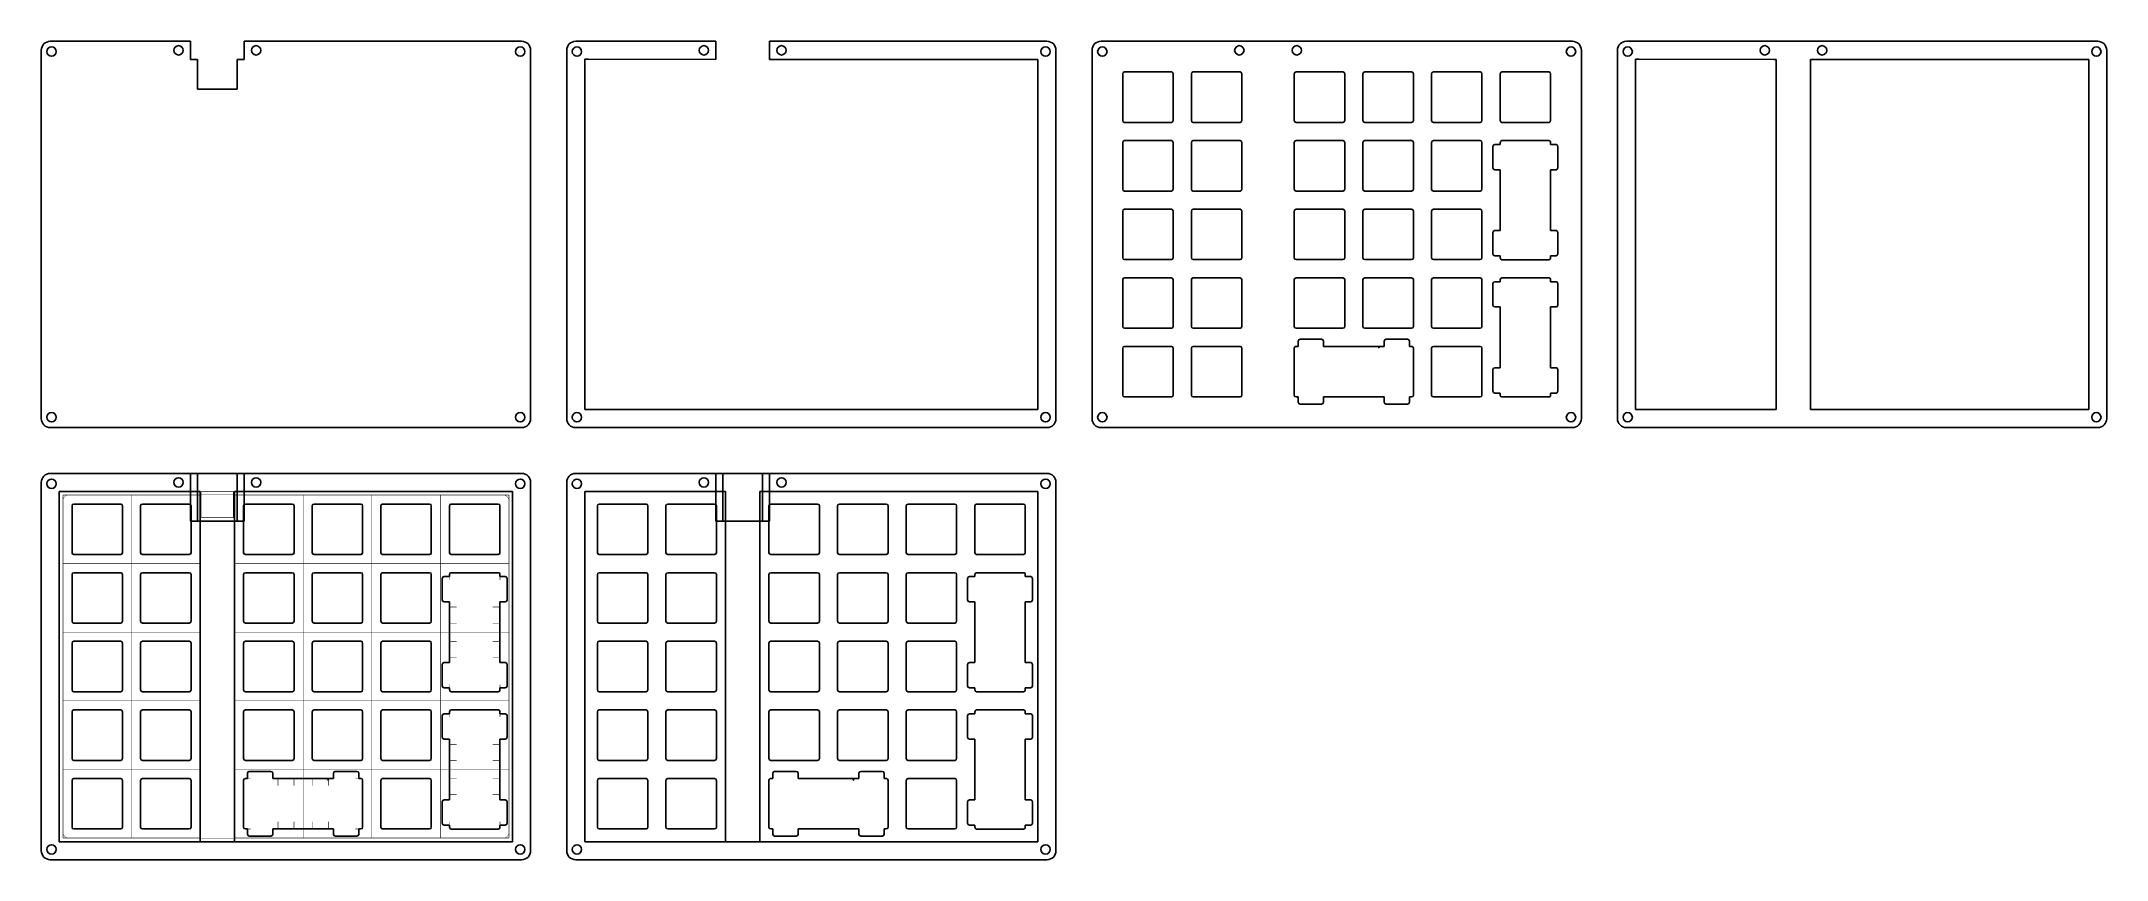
# Model space of a CAD drawing. Header units: millimetres. Extents: x 45 to 619, y 20 to 248.
import ezdxf

# ---------------------------------------------------------------- set-up
doc = ezdxf.new("R2010")
doc.units = ezdxf.units.MM

msp = doc.modelspace()

# ---------------------------------------------------------------- linework, layer by layer
for p, q in [((47.75, 247.56), (50.25, 247.56)), ((50.25, 247.56), (86.64, 247.56)), ((86.64, 242.55), (86.64, 247.56)), ((101.58, 247.56), (176.08, 247.56)), ((101.58, 242.55), (101.58, 247.56)), ((176.08, 247.56), (178.58, 247.56)), ((193.58, 247.56), (196.08, 247.56)), ((196.08, 247.56), (232.47, 247.56)), ((232.47, 242.55), (232.47, 247.56)), ((247.41, 247.56), (321.9, 247.56)), ((247.41, 242.55), (247.41, 247.56)), ((321.9, 247.56), (324.4, 247.56)), ((339.4, 247.56), (341.9, 247.56)), ((341.9, 247.56), (380.29, 247.56)), ((380.29, 247.56), (391.23, 247.56)), ((391.23, 247.56), (467.73, 247.56)), ((467.73, 247.56), (470.23, 247.56)), ((485.23, 247.56), (487.73, 247.56)), ((487.73, 247.56), (526.12, 247.56)), ((526.12, 247.56), (537.06, 247.56)), ((537.06, 247.56), (613.55, 247.56)), ((613.55, 247.56), (616.05, 247.56)), ((45.25, 142.81), (45.25, 245.06)), ((86.64, 242.55), (88.64, 242.55)), ((88.64, 242.55), (88.64, 235.25)), ((99.58, 234.25), (99.58, 242.55)), ((99.58, 242.55), (101.58, 242.55)), ((181.08, 245.06), (181.08, 145.31)), ((191.08, 142.81), (191.08, 245.06)), ((196.08, 145.31), (196.08, 242.56)), ((196.08, 242.56), (197.08, 242.56)), ((197.08, 242.56), (232.47, 242.55)), ((247.41, 242.55), (320.9, 242.55)), ((320.9, 242.55), (321.9, 242.55)), ((321.9, 242.55), (321.9, 146.31)), ((326.9, 245.06), (326.9, 145.31)), ((336.9, 142.81), (336.9, 245.06)), ((472.73, 245.06), (472.73, 145.31)), ((482.73, 142.81), (482.73, 245.06)), ((487.73, 145.31), (487.73, 242.56)), ((487.73, 242.56), (488.73, 242.56)), ((488.73, 242.56), (526.12, 242.55)), ((526.12, 242.55), (526.82, 242.55)), ((526.82, 242.55), (526.83, 146.31)), ((537.06, 242.55), (536.35, 242.55)), ((536.35, 242.55), (536.35, 145.31)), ((537.06, 242.55), (612.55, 242.55)), ((612.55, 242.55), (613.55, 242.55)), ((613.55, 242.55), (613.55, 146.31)), ((618.55, 245.06), (618.55, 145.31)), ((88.64, 235.25), (88.64, 234.25)), ((345.43, 238.54), (345.43, 225.54)), ((345.93, 239.04), (358.93, 239.04)), ((359.43, 238.54), (359.43, 225.54)), ((364.48, 238.54), (364.48, 225.54)), ((364.98, 239.04), (377.98, 239.04)), ((378.48, 238.54), (378.48, 225.54)), ((393.05, 238.54), (393.05, 225.54)), ((393.55, 239.04), (406.55, 239.04)), ((407.05, 238.54), (407.05, 225.54)), ((412.1, 238.54), (412.1, 225.54)), ((412.6, 239.04), (425.6, 239.04)), ((426.1, 238.54), (426.1, 225.54)), ((431.15, 238.54), (431.15, 225.54)), ((431.65, 239.04), (444.65, 239.04)), ((445.15, 238.54), (445.15, 225.54)), ((450.2, 238.54), (450.2, 225.54)), ((450.7, 239.04), (463.7, 239.04)), ((464.2, 238.54), (464.2, 225.54)), ((88.64, 234.25), (98.58, 234.25)), ((98.58, 234.25), (99.58, 234.25)), ((345.93, 225.04), (358.93, 225.04)), ((364.98, 225.04), (377.98, 225.04)), ((393.55, 225.04), (406.55, 225.04)), ((412.6, 225.04), (425.6, 225.04)), ((431.65, 225.04), (444.65, 225.04)), ((450.7, 225.04), (463.7, 225.04)), ((345.43, 219.49), (345.43, 206.49)), ((345.93, 219.99), (358.93, 219.99)), ((359.43, 219.49), (359.43, 206.49)), ((364.48, 219.49), (364.48, 206.49)), ((364.98, 219.99), (377.98, 219.99)), ((378.48, 219.49), (378.48, 206.49)), ((393.05, 219.49), (393.05, 206.49)), ((393.55, 219.99), (406.55, 219.99)), ((407.05, 219.49), (407.05, 206.49)), ((412.1, 219.49), (412.1, 206.49)), ((412.6, 219.99), (425.6, 219.99)), ((426.1, 219.49), (426.1, 206.49)), ((431.15, 219.49), (431.15, 206.49)), ((431.65, 219.99), (444.65, 219.99)), ((445.15, 219.49), (445.15, 206.49)), ((448.2, 218.4), (448.2, 212.4)), ((450.2, 218.9), (448.7, 218.9)), ((450.2, 218.9), (450.2, 219.49)), ((450.7, 219.99), (463.7, 219.99)), ((464.2, 219.99), (464.2, 219.99)), ((464.2, 219.49), (464.2, 218.9)), ((464.2, 219.49), (464.2, 219.49)), ((464.2, 218.9), (465.7, 218.9)), ((466.2, 215.4), (466.2, 218.4)), ((466.2, 215.4), (466.2, 212.4)), ((450.2, 211.9), (448.7, 211.9)), ((450.2, 209.96), (450.2, 211.9)), ((450.2, 209.96), (450.2, 196.96)), ((464.2, 211.9), (464.2, 209.96)), ((465.7, 211.9), (464.2, 211.9)), ((464.2, 209.96), (464.2, 196.96)), ((345.93, 205.99), (358.93, 205.99)), ((345.93, 200.94), (358.93, 200.94)), ((364.98, 205.99), (377.98, 205.99)), ((364.98, 200.94), (377.98, 200.94)), ((393.55, 205.99), (406.55, 205.99)), ((393.55, 200.94), (406.55, 200.94)), ((412.6, 205.99), (425.6, 205.99)), ((412.6, 200.94), (425.6, 200.94)), ((431.65, 205.99), (444.65, 205.99)), ((431.65, 200.94), (444.65, 200.94)), ((345.43, 200.44), (345.43, 187.44)), ((359.43, 200.44), (359.43, 187.44)), ((364.48, 200.44), (364.48, 187.44)), ((378.48, 200.44), (378.48, 187.44)), ((393.05, 200.44), (393.05, 187.44)), ((407.05, 200.44), (407.05, 187.44)), ((412.1, 200.44), (412.1, 187.44)), ((426.1, 200.44), (426.1, 187.44)), ((431.15, 200.44), (431.15, 187.44)), ((445.15, 200.44), (445.15, 187.44)), ((450.2, 195.02), (448.7, 195.02)), ((450.2, 195.02), (450.2, 196.96)), ((464.2, 195.02), (464.2, 196.96)), ((464.2, 195.02), (465.7, 195.02)), ((448.2, 194.52), (448.2, 188.52)), ((466.2, 194.52), (466.2, 191.95)), ((466.2, 191.95), (466.2, 188.52)), ((345.93, 186.94), (358.93, 186.94)), ((364.98, 186.94), (377.98, 186.94)), ((393.55, 186.94), (406.55, 186.94)), ((412.6, 186.94), (425.6, 186.94)), ((431.65, 186.94), (444.65, 186.94)), ((450.2, 188.02), (448.7, 188.02)), ((450.2, 187.43), (450.2, 188.02)), ((450.7, 186.93), (463.7, 186.93)), ((464.2, 187.43), (464.2, 188.02)), ((465.7, 188.02), (464.2, 188.02)), ((464.2, 186.93), (464.2, 186.93)), ((464.2, 186.93), (464.2, 186.93)), ((345.43, 181.39), (345.43, 168.39)), ((345.93, 181.89), (358.93, 181.89)), ((359.43, 181.39), (359.43, 168.39)), ((364.48, 181.39), (364.48, 168.39)), ((364.98, 181.89), (377.98, 181.89)), ((378.48, 181.39), (378.48, 168.39)), ((393.05, 181.39), (393.05, 168.39)), ((393.55, 181.89), (406.55, 181.89)), ((407.05, 181.39), (407.05, 168.39)), ((412.1, 181.39), (412.1, 168.39)), ((412.6, 181.89), (425.6, 181.89)), ((426.1, 181.39), (426.1, 168.39)), ((431.15, 181.39), (431.15, 168.39)), ((431.65, 181.89), (444.65, 181.89)), ((445.15, 181.39), (445.15, 168.39)), ((448.2, 180.3), (448.2, 174.3)), ((450.2, 180.8), (448.7, 180.8)), ((450.2, 180.8), (450.2, 181.39)), ((450.7, 181.89), (463.7, 181.89)), ((464.2, 181.89), (464.2, 181.89)), ((464.2, 181.39), (464.2, 180.8)), ((464.2, 181.39), (464.2, 181.39)), ((464.2, 180.8), (465.7, 180.8)), ((466.2, 177.3), (466.2, 180.3)), ((450.2, 173.8), (448.7, 173.8)), ((450.2, 171.86), (450.2, 173.8)), ((465.7, 173.8), (464.2, 173.8)), ((464.2, 158.86), (464.2, 173.8)), ((466.2, 177.3), (466.2, 174.3)), ((345.93, 167.89), (358.93, 167.89)), ((364.98, 167.89), (377.98, 167.89)), ((393.55, 167.89), (406.55, 167.89)), ((412.6, 167.89), (425.6, 167.89)), ((431.65, 167.89), (444.65, 167.89)), ((450.2, 171.86), (450.2, 158.86)), ((345.43, 162.34), (345.43, 149.34)), ((345.93, 162.84), (358.93, 162.84)), ((359.43, 162.34), (359.43, 149.34)), ((364.48, 162.34), (364.48, 149.34)), ((364.98, 162.84), (377.98, 162.84)), ((378.48, 162.34), (378.48, 149.34)), ((393.05, 162.83), (393.05, 162.84)), ((393.05, 149.34), (393.05, 162.34)), ((393.55, 162.84), (394.14, 162.84)), ((393.55, 162.84), (393.55, 162.83)), ((394.14, 162.83), (394.14, 164.34)), ((397.64, 164.84), (394.64, 164.84)), ((397.64, 164.84), (400.64, 164.84)), ((401.14, 164.34), (401.14, 162.84)), ((401.14, 162.84), (403.08, 162.84)), ((403.08, 162.84), (416.08, 162.84)), ((418.01, 162.84), (416.08, 162.84)), ((418.01, 162.84), (418.01, 164.34)), ((418.51, 164.84), (421.09, 164.84)), ((421.09, 164.84), (424.51, 164.84)), ((425.01, 164.34), (425.01, 162.83)), ((425.6, 162.84), (425.01, 162.84)), ((426.1, 162.83), (426.1, 162.84)), ((426.1, 162.84), (426.1, 162.83)), ((426.1, 149.34), (426.1, 162.34)), ((431.15, 162.34), (431.15, 149.34)), ((431.65, 162.84), (444.65, 162.84)), ((445.15, 162.34), (445.15, 149.34)), ((448.2, 156.42), (448.2, 150.42)), ((450.2, 156.92), (448.7, 156.92)), ((450.2, 156.92), (450.2, 158.86)), ((464.2, 156.92), (464.2, 158.86)), ((464.2, 156.92), (465.7, 156.92)), ((466.2, 156.42), (466.2, 153.85)), ((450.2, 149.92), (448.7, 149.92)), ((450.2, 149.33), (450.2, 149.92)), ((464.2, 149.33), (464.2, 149.92)), ((465.7, 149.92), (464.2, 149.92)), ((466.2, 153.85), (466.2, 150.42)), ((181.08, 145.31), (181.08, 142.81)), ((197.08, 145.31), (196.08, 145.31)), ((321.9, 145.31), (197.08, 145.31)), ((321.9, 146.31), (321.9, 145.31)), ((326.9, 145.31), (326.9, 142.81)), ((345.93, 148.84), (358.93, 148.84)), ((364.98, 148.84), (377.98, 148.84)), ((394.14, 148.84), (393.55, 148.84)), ((394.14, 148.84), (394.14, 147.34)), ((394.64, 146.84), (400.64, 146.84)), ((401.14, 148.84), (401.14, 147.34)), ((403.08, 148.84), (401.14, 148.84)), ((403.08, 148.84), (416.08, 148.84)), ((418.01, 148.84), (416.08, 148.84)), ((418.01, 148.84), (418.01, 147.34)), ((418.51, 146.84), (424.51, 146.84)), ((425.01, 148.84), (425.01, 147.34)), ((425.6, 148.84), (425.01, 148.84)), ((431.65, 148.84), (444.65, 148.84)), ((450.7, 148.83), (463.7, 148.83)), ((472.73, 145.31), (472.73, 142.81)), ((488.73, 145.31), (487.73, 145.31)), ((526.83, 145.31), (488.73, 145.31)), ((526.83, 146.31), (526.83, 145.31)), ((613.55, 145.31), (536.35, 145.31)), ((613.55, 146.31), (613.55, 145.31)), ((618.55, 145.31), (618.55, 142.81)), ((50.25, 140.31), (47.75, 140.31)), ((178.58, 140.31), (50.25, 140.31)), ((196.08, 140.31), (193.58, 140.31)), ((324.4, 140.31), (196.08, 140.31)), ((341.9, 140.31), (339.4, 140.31)), ((470.23, 140.31), (341.9, 140.31)), ((487.73, 140.31), (485.23, 140.31)), ((616.05, 140.31), (487.73, 140.31)), ((47.75, 127.61), (50.25, 127.61)), ((50.25, 127.61), (88.64, 127.61)), ((86.64, 122.6), (86.64, 127.61)), ((88.64, 122.6), (88.64, 127.61)), ((88.64, 127.61), (99.58, 127.61)), ((99.58, 127.61), (99.58, 122.6)), ((99.58, 127.61), (176.08, 127.61)), ((101.58, 122.6), (101.58, 127.61)), ((176.08, 127.61), (178.58, 127.61)), ((193.58, 127.61), (196.08, 127.61)), ((196.08, 127.61), (234.47, 127.61)), ((232.47, 122.6), (232.47, 127.61)), ((234.47, 122.6), (234.47, 127.61)), ((234.47, 127.61), (245.41, 127.61)), ((245.41, 127.61), (321.9, 127.61)), ((245.41, 127.61), (245.41, 122.6)), ((247.41, 122.6), (247.41, 127.61)), ((321.9, 127.61), (324.4, 127.61)), ((45.25, 22.86), (45.25, 125.11)), ((50.25, 25.36), (50.25, 122.61)), ((50.25, 122.61), (51.25, 122.61)), ((51.25, 122.61), (88.64, 122.6)), ((86.64, 114.3), (86.64, 122.6)), ((88.64, 122.6), (88.64, 115.3)), ((88.64, 122.6), (89.34, 122.6)), ((89.34, 122.6), (89.35, 26.36)), ((99.58, 122.6), (98.88, 122.6)), ((98.88, 122.6), (98.88, 25.36)), ((99.58, 114.3), (99.58, 122.6)), ((99.58, 122.6), (175.08, 122.6)), ((101.58, 114.3), (101.58, 122.6)), ((175.08, 122.6), (176.08, 122.6)), ((176.08, 122.6), (176.08, 26.36)), ((181.08, 125.11), (181.08, 25.36)), ((191.08, 22.86), (191.08, 125.11)), ((196.08, 25.36), (196.08, 122.61)), ((196.08, 122.61), (197.08, 122.61)), ((197.08, 122.61), (234.47, 122.6)), ((232.47, 114.3), (232.47, 122.6)), ((234.47, 122.6), (234.47, 115.3)), ((234.47, 122.6), (235.17, 122.6)), ((235.17, 122.6), (235.18, 26.36)), ((245.41, 122.6), (244.7, 122.6)), ((244.7, 122.6), (244.7, 25.36)), ((245.41, 114.3), (245.41, 122.6)), ((245.41, 122.6), (320.9, 122.6)), ((247.41, 114.3), (247.41, 122.6)), ((320.9, 122.6), (321.9, 122.6)), ((321.9, 122.6), (321.9, 26.36)), ((326.9, 125.11), (326.9, 25.36)), ((53.78, 118.59), (53.78, 105.59)), ((54.28, 119.09), (67.28, 119.09)), ((67.78, 118.59), (67.78, 105.59)), ((72.83, 118.59), (72.83, 105.59)), ((73.33, 119.09), (86.33, 119.09)), ((86.83, 118.59), (86.83, 105.59)), ((88.64, 115.3), (88.64, 114.3)), ((101.4, 118.59), (101.4, 105.59)), ((101.9, 119.09), (114.9, 119.09)), ((115.4, 118.59), (115.4, 105.59)), ((120.45, 118.59), (120.45, 105.59)), ((120.95, 119.09), (133.95, 119.09)), ((134.45, 118.59), (134.45, 105.59)), ((139.5, 118.59), (139.5, 105.59)), ((140, 119.09), (153, 119.09)), ((153.5, 118.59), (153.5, 105.59)), ((158.55, 118.59), (158.55, 105.59)), ((159.05, 119.09), (172.05, 119.09)), ((172.55, 118.59), (172.55, 105.59)), ((199.6, 118.59), (199.6, 105.59)), ((200.1, 119.09), (213.1, 119.09)), ((213.6, 118.59), (213.6, 105.59)), ((218.65, 118.59), (218.65, 105.59)), ((219.15, 119.09), (232.15, 119.09)), ((232.65, 118.59), (232.65, 105.59)), ((234.47, 115.3), (234.47, 114.3)), ((247.23, 118.59), (247.23, 105.59)), ((247.73, 119.09), (260.73, 119.09)), ((261.23, 118.59), (261.23, 105.59)), ((266.28, 118.59), (266.28, 105.59)), ((266.78, 119.09), (279.78, 119.09)), ((280.28, 118.59), (280.28, 105.59)), ((285.33, 118.59), (285.33, 105.59)), ((285.83, 119.09), (298.83, 119.09)), ((299.33, 118.59), (299.33, 105.59)), ((304.38, 118.59), (304.38, 105.59)), ((304.88, 119.09), (317.88, 119.09)), ((318.38, 118.59), (318.38, 105.59)), ((88.64, 114.3), (86.64, 114.3)), ((88.64, 114.3), (98.58, 114.3)), ((98.58, 114.3), (99.58, 114.3)), ((99.58, 114.3), (101.58, 114.3)), ((234.47, 114.3), (232.47, 114.3)), ((234.47, 114.3), (244.41, 114.3)), ((244.41, 114.3), (245.41, 114.3)), ((245.41, 114.3), (247.41, 114.3)), ((54.28, 105.09), (67.28, 105.09)), ((73.33, 105.09), (86.33, 105.09)), ((101.9, 105.09), (114.9, 105.09)), ((120.95, 105.09), (133.95, 105.09)), ((140, 105.09), (153, 105.09)), ((159.05, 105.09), (172.05, 105.09)), ((200.1, 105.09), (213.1, 105.09)), ((219.15, 105.09), (232.15, 105.09)), ((247.73, 105.09), (260.73, 105.09)), ((266.78, 105.09), (279.78, 105.09)), ((285.83, 105.09), (298.83, 105.09)), ((304.88, 105.09), (317.88, 105.09)), ((53.78, 99.54), (53.78, 86.54)), ((54.28, 100.04), (67.28, 100.04)), ((67.78, 99.54), (67.78, 86.54)), ((72.83, 99.54), (72.83, 86.54)), ((73.33, 100.04), (86.33, 100.04)), ((86.83, 99.54), (86.83, 86.54)), ((101.4, 99.54), (101.4, 86.54)), ((101.9, 100.04), (114.9, 100.04)), ((115.4, 99.54), (115.4, 86.54)), ((120.45, 99.54), (120.45, 86.54)), ((120.95, 100.04), (133.95, 100.04)), ((134.45, 99.54), (134.45, 86.54)), ((139.5, 99.54), (139.5, 86.54)), ((140, 100.04), (153, 100.04)), ((153.5, 99.54), (153.5, 86.54)), ((156.55, 98.45), (156.55, 92.45)), ((158.55, 98.95), (157.05, 98.95)), ((158.55, 98.95), (158.55, 99.54)), ((159.05, 100.04), (172.05, 100.04)), ((172.55, 100.04), (172.55, 100.04)), ((172.55, 99.54), (172.55, 98.95)), ((172.55, 99.54), (172.55, 99.54)), ((172.55, 98.95), (174.05, 98.95)), ((174.55, 95.45), (174.55, 98.45)), ((199.6, 99.54), (199.6, 86.54)), ((200.1, 100.04), (213.1, 100.04)), ((213.6, 99.54), (213.6, 86.54)), ((218.65, 99.54), (218.65, 86.54)), ((219.15, 100.04), (232.15, 100.04)), ((232.65, 99.54), (232.65, 86.54)), ((247.23, 99.54), (247.23, 86.54)), ((247.73, 100.04), (260.73, 100.04)), ((261.23, 99.54), (261.23, 86.54)), ((266.28, 99.54), (266.28, 86.54)), ((266.78, 100.04), (279.78, 100.04)), ((280.28, 99.54), (280.28, 86.54)), ((285.33, 99.54), (285.33, 86.54)), ((285.83, 100.04), (298.83, 100.04)), ((299.33, 99.54), (299.33, 86.54)), ((302.38, 98.45), (302.38, 92.45)), ((304.38, 98.95), (302.88, 98.95)), ((304.38, 98.95), (304.38, 99.54)), ((304.88, 100.04), (317.88, 100.04)), ((318.37, 100.04), (318.38, 100.04)), ((318.38, 99.54), (318.37, 99.54)), ((318.37, 98.95), (319.88, 98.95)), ((318.38, 99.54), (318.38, 98.95)), ((320.38, 95.45), (320.38, 98.45)), ((158.55, 91.95), (157.05, 91.95)), ((158.55, 90.01), (158.55, 91.95)), ((174.05, 91.95), (172.55, 91.95)), ((172.55, 91.95), (172.55, 90.01)), ((174.55, 95.45), (174.55, 92.45)), ((304.38, 91.95), (302.88, 91.95)), ((304.38, 90.01), (304.38, 91.95)), ((318.38, 91.95), (318.38, 90.01)), ((319.88, 91.95), (318.38, 91.95)), ((320.38, 95.45), (320.38, 92.45)), ((54.28, 86.04), (67.28, 86.04)), ((73.33, 86.04), (86.33, 86.04)), ((101.9, 86.04), (114.9, 86.04)), ((120.95, 86.04), (133.95, 86.04)), ((140, 86.04), (153, 86.04)), ((158.55, 90.01), (158.55, 77.01)), ((172.55, 90.01), (172.55, 77.01)), ((200.1, 86.04), (213.1, 86.04)), ((219.15, 86.04), (232.15, 86.04)), ((247.73, 86.04), (260.73, 86.04)), ((266.78, 86.04), (279.78, 86.04)), ((285.83, 86.04), (298.83, 86.04)), ((304.38, 90.01), (304.38, 77.01)), ((318.38, 90.01), (318.38, 77.01)), ((53.78, 80.49), (53.78, 67.49)), ((54.28, 80.99), (67.28, 80.99)), ((67.78, 80.49), (67.78, 67.49)), ((72.83, 80.49), (72.83, 67.49)), ((73.33, 80.99), (86.33, 80.99)), ((86.83, 80.49), (86.83, 67.49)), ((101.4, 80.49), (101.4, 67.49)), ((101.9, 80.99), (114.9, 80.99)), ((115.4, 80.49), (115.4, 67.49)), ((120.45, 80.49), (120.45, 67.49)), ((120.95, 80.99), (133.95, 80.99)), ((134.45, 80.49), (134.45, 67.49)), ((139.5, 80.49), (139.5, 67.49)), ((140, 80.99), (153, 80.99)), ((153.5, 80.49), (153.5, 67.49)), ((199.6, 80.49), (199.6, 67.49)), ((200.1, 80.99), (213.1, 80.99)), ((213.6, 80.49), (213.6, 67.49)), ((218.65, 80.49), (218.65, 67.49)), ((219.15, 80.99), (232.15, 80.99)), ((232.65, 80.49), (232.65, 67.49)), ((247.23, 80.49), (247.23, 67.49)), ((247.73, 80.99), (260.73, 80.99)), ((261.23, 80.49), (261.23, 67.49)), ((266.28, 80.49), (266.28, 67.49)), ((266.78, 80.99), (279.78, 80.99)), ((280.28, 80.49), (280.28, 67.49)), ((285.33, 80.49), (285.33, 67.49)), ((285.83, 80.99), (298.83, 80.99)), ((299.33, 80.49), (299.33, 67.49)), ((156.55, 74.57), (156.55, 68.57)), ((158.55, 75.07), (157.05, 75.07)), ((158.55, 75.07), (158.55, 77.01)), ((172.55, 75.07), (172.55, 77.01)), ((172.55, 75.07), (174.05, 75.07)), ((174.55, 74.57), (174.55, 72)), ((302.38, 74.57), (302.38, 68.57)), ((304.38, 75.07), (302.88, 75.07)), ((304.38, 75.07), (304.38, 77.01)), ((318.38, 75.07), (318.38, 77.01)), ((318.38, 75.07), (319.88, 75.07)), ((320.38, 74.57), (320.38, 72)), ((174.55, 72), (174.55, 68.57)), ((320.38, 72), (320.38, 68.57)), ((54.28, 66.99), (67.28, 66.99)), ((73.33, 66.99), (86.33, 66.99)), ((101.9, 66.99), (114.9, 66.99)), ((120.95, 66.99), (133.95, 66.99)), ((140, 66.99), (153, 66.99)), ((158.55, 68.07), (157.05, 68.07)), ((158.55, 67.48), (158.55, 68.07)), ((159.05, 66.98), (172.05, 66.98)), ((172.55, 67.48), (172.55, 68.07)), ((174.05, 68.07), (172.55, 68.07)), ((172.55, 66.98), (172.55, 66.98)), ((172.55, 66.98), (172.55, 66.98)), ((200.1, 66.99), (213.1, 66.99)), ((219.15, 66.99), (232.15, 66.99)), ((247.73, 66.99), (260.73, 66.99)), ((266.78, 66.99), (279.78, 66.99)), ((285.83, 66.99), (298.83, 66.99)), ((304.38, 68.07), (302.88, 68.07)), ((304.38, 67.48), (304.38, 68.07)), ((304.88, 66.98), (317.88, 66.98)), ((319.88, 68.07), (318.37, 68.07)), ((318.37, 66.98), (318.38, 66.98)), ((318.38, 66.98), (318.37, 66.98)), ((318.38, 67.48), (318.38, 68.07)), ((53.78, 61.44), (53.78, 48.44)), ((54.28, 61.94), (67.28, 61.94)), ((67.78, 61.44), (67.78, 48.44)), ((72.83, 61.44), (72.83, 48.44)), ((73.33, 61.94), (86.33, 61.94)), ((86.83, 61.44), (86.83, 48.44)), ((101.4, 61.44), (101.4, 48.44)), ((101.9, 61.94), (114.9, 61.94)), ((115.4, 61.44), (115.4, 48.44)), ((120.45, 61.44), (120.45, 48.44)), ((120.95, 61.94), (133.95, 61.94)), ((134.45, 61.44), (134.45, 48.44)), ((139.5, 61.44), (139.5, 48.44)), ((140, 61.94), (153, 61.94)), ((153.5, 61.44), (153.5, 48.44)), ((156.55, 60.35), (156.55, 54.35)), ((158.55, 60.85), (157.05, 60.85)), ((158.55, 60.85), (158.55, 61.44)), ((159.05, 61.94), (172.05, 61.94)), ((172.55, 61.94), (172.55, 61.94)), ((172.55, 61.44), (172.55, 60.85)), ((172.55, 61.44), (172.55, 61.44)), ((172.55, 60.85), (174.05, 60.85)), ((174.55, 57.35), (174.55, 60.35)), ((174.55, 57.35), (174.55, 54.35)), ((199.6, 61.44), (199.6, 48.44)), ((200.1, 61.94), (213.1, 61.94)), ((213.6, 61.44), (213.6, 48.44)), ((218.65, 61.44), (218.65, 48.44)), ((219.15, 61.94), (232.15, 61.94)), ((232.65, 61.44), (232.65, 48.44)), ((247.23, 61.44), (247.23, 48.44)), ((247.73, 61.94), (260.73, 61.94)), ((261.23, 61.44), (261.23, 48.44)), ((266.28, 61.44), (266.28, 48.44)), ((266.78, 61.94), (279.78, 61.94)), ((280.28, 61.44), (280.28, 48.44)), ((285.33, 61.44), (285.33, 48.44)), ((285.83, 61.94), (298.83, 61.94)), ((299.33, 61.44), (299.33, 48.44)), ((302.38, 60.35), (302.38, 54.35)), ((304.38, 60.85), (302.88, 60.85)), ((304.38, 60.85), (304.38, 61.44)), ((304.88, 61.94), (317.88, 61.94)), ((318.37, 61.94), (318.38, 61.94)), ((318.38, 61.44), (318.37, 61.44)), ((318.37, 60.85), (319.88, 60.85)), ((318.38, 61.44), (318.38, 60.85)), ((320.38, 57.35), (320.38, 60.35)), ((320.38, 57.35), (320.38, 54.35)), ((158.55, 53.85), (157.05, 53.85)), ((158.55, 51.91), (158.55, 53.85)), ((158.55, 51.91), (158.55, 38.91)), ((174.05, 53.85), (172.55, 53.85)), ((172.55, 38.91), (172.55, 53.85)), ((304.38, 53.85), (302.88, 53.85)), ((304.38, 51.91), (304.38, 53.85)), ((304.38, 51.91), (304.38, 38.91)), ((319.88, 53.85), (318.38, 53.85)), ((318.38, 38.91), (318.38, 53.85)), ((54.28, 47.94), (67.28, 47.94)), ((73.33, 47.94), (86.33, 47.94)), ((101.9, 47.94), (114.9, 47.94)), ((120.95, 47.94), (133.95, 47.94)), ((140, 47.94), (153, 47.94)), ((200.1, 47.94), (213.1, 47.94)), ((219.15, 47.94), (232.15, 47.94)), ((247.73, 47.94), (260.73, 47.94)), ((266.78, 47.94), (279.78, 47.94)), ((285.83, 47.94), (298.83, 47.94)), ((53.78, 42.39), (53.78, 29.39)), ((54.28, 42.89), (67.28, 42.89)), ((67.78, 42.39), (67.78, 29.39)), ((72.83, 42.39), (72.83, 29.39)), ((73.33, 42.89), (86.33, 42.89)), ((86.83, 42.39), (86.83, 29.39)), ((101.4, 42.88), (101.4, 42.89)), ((101.4, 29.39), (101.4, 42.39)), ((101.9, 42.89), (102.49, 42.89)), ((101.9, 42.89), (101.9, 42.88)), ((102.49, 42.88), (102.49, 44.39)), ((105.99, 44.89), (102.99, 44.89)), ((105.99, 44.89), (108.99, 44.89)), ((109.49, 44.39), (109.49, 42.89)), ((109.49, 42.89), (111.43, 42.89)), ((111.43, 42.89), (124.43, 42.89)), ((126.36, 42.89), (124.43, 42.89)), ((126.36, 42.89), (126.36, 44.39)), ((126.86, 44.89), (129.44, 44.89)), ((129.44, 44.89), (132.86, 44.89)), ((133.36, 44.39), (133.36, 42.88)), ((133.95, 42.89), (133.36, 42.89)), ((134.45, 42.88), (134.45, 42.89)), ((134.45, 42.89), (134.45, 42.88)), ((134.45, 29.39), (134.45, 42.39)), ((139.5, 42.39), (139.5, 29.39)), ((140, 42.89), (153, 42.89)), ((153.5, 42.39), (153.5, 29.39)), ((199.6, 42.39), (199.6, 29.39)), ((200.1, 42.89), (213.1, 42.89)), ((213.6, 42.39), (213.6, 29.39)), ((218.65, 42.39), (218.65, 29.39)), ((219.15, 42.89), (232.15, 42.89)), ((232.65, 42.39), (232.65, 29.39)), ((247.23, 42.88), (247.23, 42.89)), ((247.23, 29.39), (247.23, 42.39)), ((247.73, 42.89), (248.31, 42.89)), ((247.73, 42.89), (247.73, 42.88)), ((248.31, 42.88), (248.31, 44.39)), ((251.81, 44.89), (248.81, 44.89)), ((251.81, 44.89), (254.81, 44.89)), ((255.31, 44.39), (255.31, 42.89)), ((255.31, 42.89), (257.25, 42.89)), ((257.25, 42.89), (270.25, 42.89)), ((272.19, 42.89), (270.25, 42.89)), ((272.19, 42.89), (272.19, 44.39)), ((272.69, 44.89), (275.26, 44.89)), ((275.26, 44.89), (278.69, 44.89)), ((279.19, 44.39), (279.19, 42.88)), ((279.78, 42.89), (279.19, 42.89)), ((280.28, 42.88), (280.28, 42.89)), ((280.28, 42.89), (280.28, 42.88)), ((280.28, 29.39), (280.28, 42.39)), ((285.33, 42.39), (285.33, 29.39)), ((285.83, 42.89), (298.83, 42.89)), ((299.33, 42.39), (299.33, 29.39)), ((156.55, 36.47), (156.55, 30.47)), ((158.55, 36.97), (157.05, 36.97)), ((158.55, 36.97), (158.55, 38.91)), ((172.55, 36.97), (172.55, 38.91)), ((172.55, 36.97), (174.05, 36.97)), ((174.55, 36.47), (174.55, 33.9)), ((302.38, 36.47), (302.38, 30.47)), ((304.38, 36.97), (302.88, 36.97)), ((304.38, 36.97), (304.38, 38.91)), ((318.38, 36.97), (318.38, 38.91)), ((318.38, 36.97), (319.88, 36.97)), ((320.38, 36.47), (320.38, 33.9)), ((54.28, 28.89), (67.28, 28.89)), ((73.33, 28.89), (86.33, 28.89)), ((102.49, 28.89), (101.9, 28.89)), ((102.49, 28.89), (102.49, 27.39)), ((109.49, 28.89), (109.49, 27.39)), ((111.43, 28.89), (109.49, 28.89)), ((111.43, 28.89), (124.43, 28.89)), ((126.36, 28.89), (124.43, 28.89)), ((126.36, 28.89), (126.36, 27.39)), ((133.36, 28.89), (133.36, 27.39)), ((133.95, 28.89), (133.36, 28.89)), ((140, 28.89), (153, 28.89)), ((158.55, 29.97), (157.05, 29.97)), ((158.55, 29.38), (158.55, 29.97)), ((159.05, 28.88), (172.05, 28.88)), ((172.55, 29.38), (172.55, 29.97)), ((174.05, 29.97), (172.55, 29.97)), ((172.55, 28.88), (172.55, 28.88)), ((172.55, 28.88), (172.55, 28.88)), ((174.55, 33.9), (174.55, 30.47)), ((200.1, 28.89), (213.1, 28.89)), ((219.15, 28.89), (232.15, 28.89)), ((248.31, 28.89), (247.73, 28.89)), ((248.31, 28.89), (248.31, 27.39)), ((255.31, 28.89), (255.31, 27.39)), ((257.25, 28.89), (255.31, 28.89)), ((257.25, 28.89), (270.25, 28.89)), ((272.19, 28.89), (270.25, 28.89)), ((272.19, 28.89), (272.19, 27.39)), ((279.19, 28.89), (279.19, 27.39)), ((279.78, 28.89), (279.19, 28.89)), ((285.83, 28.89), (298.83, 28.89)), ((304.38, 29.97), (302.88, 29.97)), ((304.38, 29.38), (304.38, 29.97)), ((304.88, 28.88), (317.88, 28.88)), ((319.88, 29.97), (318.37, 29.97)), ((318.37, 28.88), (318.38, 28.88)), ((318.38, 28.88), (318.37, 28.88)), ((318.38, 29.38), (318.38, 29.97)), ((320.38, 33.9), (320.38, 30.47)), ((51.25, 25.36), (50.25, 25.36)), ((176.08, 25.36), (51.25, 25.36)), ((89.35, 26.36), (89.35, 25.36)), ((102.99, 26.89), (108.99, 26.89)), ((126.86, 26.89), (132.86, 26.89)), ((176.08, 26.36), (176.08, 25.36)), ((181.08, 25.36), (181.08, 22.86)), ((197.08, 25.36), (196.08, 25.36)), ((321.9, 25.36), (197.08, 25.36)), ((235.18, 26.36), (235.18, 25.36)), ((248.81, 26.89), (254.81, 26.89)), ((272.69, 26.89), (278.69, 26.89)), ((321.9, 26.36), (321.9, 25.36)), ((326.9, 25.36), (326.9, 22.86)), ((50.25, 20.36), (47.75, 20.36)), ((178.58, 20.36), (50.25, 20.36)), ((196.08, 20.36), (193.58, 20.36)), ((324.4, 20.36), (196.08, 20.36))]:
    msp.add_line(p, q)
at = {"color": 241, "true_color": 0xf7abae}
for points, const_width in [([(51.25, 121.61), (70.3, 121.61)], 0.15), ([(51.25, 102.56), (51.25, 121.61)], 0.15), ([(52.84, 121.61), (52.68, 121.61), (52.22, 121.49), (51.72, 121.15), (51.38, 120.64), (51.25, 120.18), (51.25, 120.02)], 0.1), ([(52.84, 121.61), (173.49, 121.61)], 0.1), ([(70.3, 121.61), (70.3, 102.56)], 0.15), ([(70.3, 121.61), (89.35, 121.61)], 0.15), ([(70.3, 102.56), (70.3, 121.61)], 0.15), ([(89.35, 121.61), (89.35, 102.56)], 0.15), ([(89.64, 122.6), (98.58, 122.6)], 0.15), ([(89.64, 122.6), (89.64, 115.3)], 0.15), ([(98.58, 122.6), (98.58, 115.3)], 0.15), ([(98.88, 121.61), (117.93, 121.61)], 0.15), ([(98.88, 102.56), (98.88, 121.61)], 0.15), ([(117.93, 102.56), (117.93, 121.61)], 0.15), ([(117.93, 121.61), (136.98, 121.61)], 0.15), ([(117.93, 121.61), (117.93, 102.56)], 0.15), ([(136.98, 121.61), (136.98, 102.56)], 0.15), ([(136.98, 102.56), (136.98, 121.61)], 0.15), ([(136.98, 121.61), (156.03, 121.61)], 0.15), ([(156.03, 102.56), (156.03, 121.61)], 0.15), ([(156.03, 121.61), (175.08, 121.61)], 0.15), ([(156.03, 121.61), (156.03, 102.56)], 0.15), ([(175.08, 120.02), (175.08, 120.18), (174.95, 120.64), (174.61, 121.15), (174.11, 121.49), (173.64, 121.61), (173.49, 121.61)], 0.1), ([(175.08, 121.61), (175.08, 102.56)], 0.15), ([(51.25, 27.95), (51.25, 120.02)], 0.1), ([(55.78, 119.09), (53.78, 119.09)], 0.15), ([(53.78, 119.09), (53.78, 117.08)], 0.15), ([(65.78, 119.09), (67.77, 119.09)], 0.15), ([(67.77, 119.09), (67.77, 117.08)], 0.15), ([(72.83, 119.09), (72.83, 117.08)], 0.15), ([(74.83, 119.09), (72.83, 119.09)], 0.15), ([(84.83, 119.09), (86.82, 119.09)], 0.15), ([(86.82, 119.09), (86.82, 117.08)], 0.15), ([(89.64, 115.3), (98.58, 115.3)], 0.15), ([(101.4, 119.09), (101.4, 117.08)], 0.15), ([(103.4, 119.09), (101.4, 119.09)], 0.15), ([(113.4, 119.09), (115.4, 119.09)], 0.15), ([(115.4, 119.09), (115.4, 117.08)], 0.15), ([(120.45, 119.09), (120.45, 117.08)], 0.15), ([(122.45, 119.09), (120.45, 119.09)], 0.15), ([(132.45, 119.09), (134.45, 119.09)], 0.15), ([(134.45, 119.09), (134.45, 117.08)], 0.15), ([(139.5, 119.09), (139.5, 117.08)], 0.15), ([(141.5, 119.09), (139.5, 119.09)], 0.15), ([(151.5, 119.09), (153.5, 119.09)], 0.15), ([(153.5, 119.09), (153.5, 117.08)], 0.15), ([(158.55, 119.09), (158.55, 117.08)], 0.15), ([(160.55, 119.09), (158.55, 119.09)], 0.15), ([(170.55, 119.09), (172.55, 119.09)], 0.15), ([(172.55, 119.09), (172.55, 117.08)], 0.15), ([(175.08, 120.02), (175.08, 27.95)], 0.1), ([(53.78, 107.09), (53.78, 105.08)], 0.15), ([(53.78, 105.08), (55.78, 105.08)], 0.15), ([(65.78, 105.08), (67.77, 105.08)], 0.15), ([(67.77, 105.08), (67.77, 107.09)], 0.15), ([(72.83, 107.09), (72.83, 105.08)], 0.15), ([(72.83, 105.08), (74.83, 105.08)], 0.15), ([(84.83, 105.08), (86.82, 105.08)], 0.15), ([(86.82, 105.08), (86.82, 107.09)], 0.15), ([(101.4, 107.09), (101.4, 105.08)], 0.15), ([(101.4, 105.08), (103.4, 105.08)], 0.15), ([(113.4, 105.08), (115.4, 105.08)], 0.15), ([(115.4, 105.08), (115.4, 107.09)], 0.15), ([(120.45, 107.09), (120.45, 105.08)], 0.15), ([(120.45, 105.08), (122.45, 105.08)], 0.15), ([(132.45, 105.08), (134.45, 105.08)], 0.15), ([(134.45, 105.08), (134.45, 107.09)], 0.15), ([(139.5, 107.09), (139.5, 105.08)], 0.15), ([(139.5, 105.08), (141.5, 105.08)], 0.15), ([(151.5, 105.08), (153.5, 105.08)], 0.15), ([(153.5, 105.08), (153.5, 107.09)], 0.15), ([(158.55, 107.09), (158.55, 105.08)], 0.15), ([(158.55, 105.08), (160.55, 105.08)], 0.15), ([(170.55, 105.08), (172.55, 105.08)], 0.15), ([(172.55, 105.08), (172.55, 107.09)], 0.15), ([(70.3, 102.56), (51.25, 102.56)], 0.15), ([(51.25, 102.56), (70.3, 102.56)], 0.15), ([(51.25, 83.51), (51.25, 102.56)], 0.15), ([(55.78, 100.04), (53.78, 100.04)], 0.15), ([(53.78, 100.04), (53.78, 98.03)], 0.15), ([(65.78, 100.04), (67.77, 100.04)], 0.15), ([(67.77, 100.04), (67.77, 98.03)], 0.15), ([(89.35, 102.56), (70.3, 102.56)], 0.15), ([(70.3, 102.56), (89.35, 102.56)], 0.15), ([(70.3, 83.51), (70.3, 102.56)], 0.15), ([(70.3, 102.56), (70.3, 83.51)], 0.15), ([(74.83, 100.04), (72.83, 100.04)], 0.15), ([(72.83, 100.04), (72.83, 98.03)], 0.15), ([(84.83, 100.04), (86.82, 100.04)], 0.15), ([(86.82, 100.04), (86.82, 98.03)], 0.15), ([(89.35, 102.56), (89.35, 83.51)], 0.15), ([(98.88, 83.51), (98.88, 102.56)], 0.15), ([(98.88, 102.56), (117.93, 102.56)], 0.15), ([(117.93, 102.56), (98.88, 102.56)], 0.15), ([(103.4, 100.04), (101.4, 100.04)], 0.15), ([(101.4, 100.04), (101.4, 98.03)], 0.15), ([(113.4, 100.04), (115.4, 100.04)], 0.15), ([(115.4, 100.04), (115.4, 98.03)], 0.15), ([(136.98, 102.56), (117.93, 102.56)], 0.15), ([(117.93, 102.56), (117.93, 83.51)], 0.15), ([(117.93, 83.51), (117.93, 102.56)], 0.15), ([(117.93, 102.56), (136.98, 102.56)], 0.15), ([(120.45, 100.04), (120.45, 98.03)], 0.15), ([(122.45, 100.04), (120.45, 100.04)], 0.15), ([(132.45, 100.04), (134.45, 100.04)], 0.15), ([(134.45, 100.04), (134.45, 98.03)], 0.15), ([(156.03, 102.56), (136.98, 102.56)], 0.15), ([(136.98, 102.56), (156.03, 102.56)], 0.15), ([(136.98, 83.51), (136.98, 102.56)], 0.15), ([(136.98, 102.56), (136.98, 83.51)], 0.15), ([(139.5, 100.04), (139.5, 98.03)], 0.15), ([(141.5, 100.04), (139.5, 100.04)], 0.15), ([(151.5, 100.04), (153.5, 100.04)], 0.15), ([(153.5, 100.04), (153.5, 98.03)], 0.15), ([(156.03, 102.56), (175.08, 102.56)], 0.15), ([(156.03, 83.51), (156.03, 102.56)], 0.15), ([(175.08, 102.56), (156.03, 102.56)], 0.15), ([(156.03, 102.56), (156.03, 83.51)], 0.15), ([(156.03, 64.46), (156.03, 102.56)], 0.15), ([(156.03, 102.56), (175.08, 102.56)], 0.15), ([(158.55, 100.04), (158.55, 98.03)], 0.15), ([(160.55, 100.04), (158.55, 100.04)], 0.15), ([(170.55, 100.04), (172.55, 100.04)], 0.15), ([(172.55, 100.04), (172.55, 98.03)], 0.15), ([(175.08, 102.56), (175.08, 83.51)], 0.15), ([(175.08, 64.46), (175.08, 102.56)], 0.15), ([(53.78, 88.04), (53.78, 86.03)], 0.15), ([(53.78, 86.03), (55.78, 86.03)], 0.15), ([(65.78, 86.03), (67.77, 86.03)], 0.15), ([(67.77, 86.03), (67.77, 88.04)], 0.15), ([(72.83, 88.04), (72.83, 86.03)], 0.15), ([(72.83, 86.03), (74.83, 86.03)], 0.15), ([(84.83, 86.03), (86.82, 86.03)], 0.15), ([(86.82, 86.03), (86.82, 88.04)], 0.15), ([(101.4, 88.04), (101.4, 86.03)], 0.15), ([(101.4, 86.03), (103.4, 86.03)], 0.15), ([(113.4, 86.03), (115.4, 86.03)], 0.15), ([(115.4, 86.03), (115.4, 88.04)], 0.15), ([(120.45, 88.04), (120.45, 86.03)], 0.15), ([(120.45, 86.03), (122.45, 86.03)], 0.15), ([(132.45, 86.03), (134.45, 86.03)], 0.15), ([(134.45, 86.03), (134.45, 88.04)], 0.15), ([(139.5, 88.04), (139.5, 86.03)], 0.15), ([(139.5, 86.03), (141.5, 86.03)], 0.15), ([(151.5, 86.03), (153.5, 86.03)], 0.15), ([(153.5, 86.03), (153.5, 88.04)], 0.15), ([(158.55, 90.51), (160.55, 90.51)], 0.15), ([(158.55, 88.51), (158.55, 90.51)], 0.15), ([(158.55, 88.04), (158.55, 86.03)], 0.15), ([(158.55, 86.03), (160.55, 86.03)], 0.15), ([(172.55, 90.51), (170.55, 90.51)], 0.15), ([(170.55, 86.03), (172.55, 86.03)], 0.15), ([(172.55, 88.51), (172.55, 90.51)], 0.15), ([(172.55, 86.03), (172.55, 88.04)], 0.15), ([(51.25, 64.46), (51.25, 83.51)], 0.15), ([(51.25, 83.51), (70.3, 83.51)], 0.15), ([(70.3, 83.51), (51.25, 83.51)], 0.15), ([(55.78, 80.99), (53.78, 80.99)], 0.15), ([(53.78, 80.99), (53.78, 78.98)], 0.15), ([(65.78, 80.99), (67.77, 80.99)], 0.15), ([(67.77, 80.99), (67.77, 78.98)], 0.15), ([(89.35, 83.51), (70.3, 83.51)], 0.15), ([(70.3, 83.51), (89.35, 83.51)], 0.15), ([(70.3, 64.46), (70.3, 83.51)], 0.15), ([(70.3, 83.51), (70.3, 64.46)], 0.15), ([(74.83, 80.99), (72.83, 80.99)], 0.15), ([(72.83, 80.99), (72.83, 78.98)], 0.15), ([(84.83, 80.99), (86.82, 80.99)], 0.15), ([(86.82, 80.99), (86.82, 78.98)], 0.15), ([(89.35, 83.51), (89.35, 64.46)], 0.15), ([(98.88, 64.46), (98.88, 83.51)], 0.15), ([(98.88, 83.51), (117.93, 83.51)], 0.15), ([(117.93, 83.51), (98.88, 83.51)], 0.15), ([(103.4, 80.99), (101.4, 80.99)], 0.15), ([(101.4, 80.99), (101.4, 78.98)], 0.15), ([(113.4, 80.99), (115.4, 80.99)], 0.15), ([(115.4, 80.99), (115.4, 78.98)], 0.15), ([(117.93, 83.51), (136.98, 83.51)], 0.15), ([(117.93, 64.46), (117.93, 83.51)], 0.15), ([(117.93, 83.51), (117.93, 64.46)], 0.15), ([(136.98, 83.51), (117.93, 83.51)], 0.15), ([(120.45, 80.99), (120.45, 78.98)], 0.15), ([(122.45, 80.99), (120.45, 80.99)], 0.15), ([(132.45, 80.99), (134.45, 80.99)], 0.15), ([(134.45, 80.99), (134.45, 78.98)], 0.15), ([(136.98, 83.51), (136.98, 64.46)], 0.15), ([(156.03, 83.51), (136.98, 83.51)], 0.15), ([(136.98, 64.46), (136.98, 83.51)], 0.15), ([(136.98, 83.51), (156.03, 83.51)], 0.15), ([(141.5, 80.99), (139.5, 80.99)], 0.15), ([(139.5, 80.99), (139.5, 78.98)], 0.15), ([(151.5, 80.99), (153.5, 80.99)], 0.15), ([(153.5, 80.99), (153.5, 78.98)], 0.15), ([(156.03, 64.46), (156.03, 83.51)], 0.15), ([(156.03, 83.51), (175.08, 83.51)], 0.15), ([(175.08, 83.51), (156.03, 83.51)], 0.15), ([(156.03, 83.51), (156.03, 64.46)], 0.15), ([(158.55, 80.99), (158.55, 78.98)], 0.15), ([(160.55, 80.99), (158.55, 80.99)], 0.15), ([(170.55, 80.99), (172.55, 80.99)], 0.15), ([(172.55, 80.99), (172.55, 78.98)], 0.15), ([(175.08, 83.51), (175.08, 64.46)], 0.15), ([(158.55, 78.51), (158.55, 76.51)], 0.15), ([(158.55, 76.51), (160.55, 76.51)], 0.15), ([(170.55, 76.51), (172.55, 76.51)], 0.15), ([(172.55, 76.51), (172.55, 78.51)], 0.15), ([(53.78, 68.99), (53.78, 66.98)], 0.15), ([(67.77, 66.98), (67.77, 68.99)], 0.15), ([(72.83, 68.99), (72.83, 66.98)], 0.15), ([(86.82, 66.98), (86.82, 68.99)], 0.15), ([(101.4, 68.99), (101.4, 66.98)], 0.15), ([(115.4, 66.98), (115.4, 68.99)], 0.15), ([(120.45, 68.99), (120.45, 66.98)], 0.15), ([(134.45, 66.98), (134.45, 68.99)], 0.15), ([(139.5, 68.99), (139.5, 66.98)], 0.15), ([(153.5, 66.98), (153.5, 68.99)], 0.15), ([(158.55, 68.99), (158.55, 66.98)], 0.15), ([(172.55, 66.98), (172.55, 68.99)], 0.15), ([(70.3, 64.46), (51.25, 64.46)], 0.15), ([(51.25, 64.46), (70.3, 64.46)], 0.15), ([(51.25, 45.41), (51.25, 64.46)], 0.15), ([(53.78, 66.98), (55.78, 66.98)], 0.15), ([(65.78, 66.98), (67.77, 66.98)], 0.15), ([(70.3, 45.41), (70.3, 64.46)], 0.15), ([(70.3, 64.46), (89.35, 64.46)], 0.15), ([(89.35, 64.46), (70.3, 64.46)], 0.15), ([(70.3, 64.46), (70.3, 45.41)], 0.15), ([(72.83, 66.98), (74.83, 66.98)], 0.15), ([(84.83, 66.98), (86.82, 66.98)], 0.15), ([(89.35, 64.46), (89.35, 45.41)], 0.15), ([(117.93, 64.46), (98.88, 64.46)], 0.15), ([(98.88, 64.46), (117.93, 64.46)], 0.15), ([(98.88, 45.41), (98.88, 64.46)], 0.15), ([(101.4, 66.98), (103.4, 66.98)], 0.15), ([(113.4, 66.98), (115.4, 66.98)], 0.15), ([(136.98, 64.46), (117.93, 64.46)], 0.15), ([(117.93, 64.46), (117.93, 45.41)], 0.15), ([(117.93, 45.41), (117.93, 64.46)], 0.15), ([(117.93, 64.46), (136.98, 64.46)], 0.15), ([(120.45, 66.98), (122.45, 66.98)], 0.15), ([(132.45, 66.98), (134.45, 66.98)], 0.15), ([(156.03, 64.46), (136.98, 64.46)], 0.15), ([(136.98, 64.46), (136.98, 45.41)], 0.15), ([(136.98, 45.41), (136.98, 64.46)], 0.15), ([(136.98, 64.46), (156.03, 64.46)], 0.15), ([(139.5, 66.98), (141.5, 66.98)], 0.15), ([(151.5, 66.98), (153.5, 66.98)], 0.15), ([(156.03, 45.41), (156.03, 64.46)], 0.15), ([(156.03, 64.46), (175.08, 64.46)], 0.15), ([(175.08, 64.46), (156.03, 64.46)], 0.15), ([(156.03, 64.46), (175.08, 64.46)], 0.15), ([(156.03, 26.36), (156.03, 64.46)], 0.15), ([(175.08, 64.46), (156.03, 64.46)], 0.15), ([(156.03, 64.46), (156.03, 45.41)], 0.15), ([(158.55, 66.98), (160.55, 66.98)], 0.15), ([(170.55, 66.98), (172.55, 66.98)], 0.15), ([(175.08, 64.46), (175.08, 45.41)], 0.15), ([(175.08, 26.36), (175.08, 64.46)], 0.15), ([(53.78, 61.94), (53.78, 59.93)], 0.15), ([(55.78, 61.94), (53.78, 61.94)], 0.15), ([(65.78, 61.94), (67.77, 61.94)], 0.15), ([(67.77, 61.94), (67.77, 59.93)], 0.15), ([(72.83, 61.94), (72.83, 59.93)], 0.15), ([(74.83, 61.94), (72.83, 61.94)], 0.15), ([(84.83, 61.94), (86.82, 61.94)], 0.15), ([(86.82, 61.94), (86.82, 59.93)], 0.15), ([(103.4, 61.94), (101.4, 61.94)], 0.15), ([(101.4, 61.94), (101.4, 59.93)], 0.15), ([(113.4, 61.94), (115.4, 61.94)], 0.15), ([(115.4, 61.94), (115.4, 59.93)], 0.15), ([(122.45, 61.94), (120.45, 61.94)], 0.15), ([(120.45, 61.94), (120.45, 59.93)], 0.15), ([(132.45, 61.94), (134.45, 61.94)], 0.15), ([(134.45, 61.94), (134.45, 59.93)], 0.15), ([(139.5, 61.94), (139.5, 59.93)], 0.15), ([(141.5, 61.94), (139.5, 61.94)], 0.15), ([(151.5, 61.94), (153.5, 61.94)], 0.15), ([(153.5, 61.94), (153.5, 59.93)], 0.15), ([(158.55, 61.94), (158.55, 59.93)], 0.15), ([(160.55, 61.94), (158.55, 61.94)], 0.15), ([(170.55, 61.94), (172.55, 61.94)], 0.15), ([(172.55, 61.94), (172.55, 59.93)], 0.15), ([(158.55, 52.41), (160.55, 52.41)], 0.15), ([(158.55, 50.41), (158.55, 52.41)], 0.15), ([(172.55, 52.41), (170.55, 52.41)], 0.15), ([(172.55, 50.41), (172.55, 52.41)], 0.15), ([(53.78, 49.94), (53.78, 47.93)], 0.15), ([(53.78, 47.93), (55.78, 47.93)], 0.15), ([(65.78, 47.93), (67.77, 47.93)], 0.15), ([(67.77, 47.93), (67.77, 49.94)], 0.15), ([(72.83, 49.94), (72.83, 47.93)], 0.15), ([(72.83, 47.93), (74.83, 47.93)], 0.15), ([(84.83, 47.93), (86.82, 47.93)], 0.15), ([(86.82, 47.93), (86.82, 49.94)], 0.15), ([(101.4, 49.94), (101.4, 47.93)], 0.15), ([(101.4, 47.93), (103.4, 47.93)], 0.15), ([(113.4, 47.93), (115.4, 47.93)], 0.15), ([(115.4, 47.93), (115.4, 49.94)], 0.15), ([(120.45, 49.94), (120.45, 47.93)], 0.15), ([(120.45, 47.93), (122.45, 47.93)], 0.15), ([(132.45, 47.93), (134.45, 47.93)], 0.15), ([(134.45, 47.93), (134.45, 49.94)], 0.15), ([(139.5, 49.94), (139.5, 47.93)], 0.15), ([(139.5, 47.93), (141.5, 47.93)], 0.15), ([(151.5, 47.93), (153.5, 47.93)], 0.15), ([(153.5, 47.93), (153.5, 49.94)], 0.15), ([(158.55, 49.94), (158.55, 47.93)], 0.15), ([(158.55, 47.93), (160.55, 47.93)], 0.15), ([(170.55, 47.93), (172.55, 47.93)], 0.15), ([(172.55, 47.93), (172.55, 49.94)], 0.15), ([(51.25, 45.41), (70.3, 45.41)], 0.15), ([(51.25, 26.36), (51.25, 45.41)], 0.15), ([(70.3, 45.41), (51.25, 45.41)], 0.15), ([(53.78, 42.89), (53.78, 40.88)], 0.15), ([(55.78, 42.89), (53.78, 42.89)], 0.15), ([(65.78, 42.89), (67.77, 42.89)], 0.15), ([(67.77, 42.89), (67.77, 40.88)], 0.15), ([(89.35, 45.41), (70.3, 45.41)], 0.15), ([(70.3, 45.41), (70.3, 26.36)], 0.15), ([(70.3, 26.36), (70.3, 45.41)], 0.15), ([(70.3, 45.41), (89.35, 45.41)], 0.15), ([(74.83, 42.89), (72.83, 42.89)], 0.15), ([(72.83, 42.89), (72.83, 40.88)], 0.15), ([(84.83, 42.89), (86.82, 42.89)], 0.15), ([(86.82, 42.89), (86.82, 40.88)], 0.15), ([(89.35, 45.41), (89.35, 26.36)], 0.15), ([(98.88, 45.41), (117.93, 45.41)], 0.15), ([(98.88, 26.36), (98.88, 45.41)], 0.15), ([(98.88, 45.41), (136.98, 45.41)], 0.15), ([(98.88, 26.36), (98.88, 45.41)], 0.15), ([(117.93, 45.41), (98.88, 45.41)], 0.15), ([(103.4, 42.89), (101.4, 42.89)], 0.15), ([(101.4, 42.89), (101.4, 40.88)], 0.15), ([(112.93, 42.89), (110.93, 42.89)], 0.15), ([(110.93, 42.89), (110.93, 40.88)], 0.15), ([(113.4, 42.89), (115.4, 42.89)], 0.15), ([(115.4, 42.89), (115.4, 40.88)], 0.15), ([(117.93, 45.41), (117.93, 26.36)], 0.15), ([(117.93, 26.36), (117.93, 45.41)], 0.15), ([(117.93, 45.41), (136.98, 45.41)], 0.15), ([(136.98, 45.41), (117.93, 45.41)], 0.15), ([(122.45, 42.89), (120.45, 42.89)], 0.15), ([(120.45, 42.89), (120.45, 40.88)], 0.15), ([(122.93, 42.89), (124.92, 42.89)], 0.15), ([(124.92, 42.89), (124.92, 40.88)], 0.15), ([(132.45, 42.89), (134.45, 42.89)], 0.15), ([(134.45, 42.89), (134.45, 40.88)], 0.15), ([(136.98, 45.41), (156.03, 45.41)], 0.15), ([(136.98, 26.36), (136.98, 45.41)], 0.15), ([(136.98, 45.41), (136.98, 26.36)], 0.15), ([(136.98, 45.41), (136.98, 26.36)], 0.15), ([(156.03, 45.41), (136.98, 45.41)], 0.15), ([(141.5, 42.89), (139.5, 42.89)], 0.15), ([(139.5, 42.89), (139.5, 40.88)], 0.15), ([(151.5, 42.89), (153.5, 42.89)], 0.15), ([(153.5, 42.89), (153.5, 40.88)], 0.15), ([(175.08, 45.41), (156.03, 45.41)], 0.15), ([(156.03, 45.41), (156.03, 26.36)], 0.15), ([(156.03, 26.36), (156.03, 45.41)], 0.15), ([(156.03, 45.41), (175.08, 45.41)], 0.15), ([(158.55, 42.89), (158.55, 40.88)], 0.15), ([(160.55, 42.89), (158.55, 42.89)], 0.15), ([(158.55, 40.41), (158.55, 38.41)], 0.15), ([(170.55, 42.89), (172.55, 42.89)], 0.15), ([(172.55, 42.89), (172.55, 40.88)], 0.15), ([(172.55, 38.41), (172.55, 40.41)], 0.15), ([(175.08, 45.41), (175.08, 26.36)], 0.15), ([(158.55, 38.41), (160.55, 38.41)], 0.15), ([(170.55, 38.41), (172.55, 38.41)], 0.15), ([(53.78, 30.89), (53.78, 28.88)], 0.15), ([(53.78, 28.88), (55.78, 28.88)], 0.15), ([(65.78, 28.88), (67.77, 28.88)], 0.15), ([(67.77, 28.88), (67.77, 30.89)], 0.15), ([(72.83, 30.89), (72.83, 28.88)], 0.15), ([(72.83, 28.88), (74.83, 28.88)], 0.15), ([(84.83, 28.88), (86.82, 28.88)], 0.15), ([(86.82, 28.88), (86.82, 30.89)], 0.15), ([(101.4, 30.89), (101.4, 28.88)], 0.15), ([(101.4, 28.88), (103.4, 28.88)], 0.15), ([(110.93, 30.89), (110.93, 28.88)], 0.15), ([(110.93, 28.88), (112.93, 28.88)], 0.15), ([(113.4, 28.88), (115.4, 28.88)], 0.15), ([(115.4, 28.88), (115.4, 30.89)], 0.15), ([(120.45, 30.89), (120.45, 28.88)], 0.15), ([(120.45, 28.88), (122.45, 28.88)], 0.15), ([(122.93, 28.88), (124.92, 28.88)], 0.15), ([(124.92, 28.88), (124.92, 30.89)], 0.15), ([(132.45, 28.88), (134.45, 28.88)], 0.15), ([(134.45, 28.88), (134.45, 30.89)], 0.15), ([(139.5, 30.89), (139.5, 28.88)], 0.15), ([(139.5, 28.88), (141.5, 28.88)], 0.15), ([(151.5, 28.88), (153.5, 28.88)], 0.15), ([(153.5, 28.88), (153.5, 30.89)], 0.15), ([(158.55, 30.89), (158.55, 28.88)], 0.15), ([(158.55, 28.88), (160.55, 28.88)], 0.15), ([(170.55, 28.88), (172.55, 28.88)], 0.15), ([(172.55, 28.88), (172.55, 30.89)], 0.15), ([(70.3, 26.36), (51.25, 26.36)], 0.15), ([(51.25, 27.95), (51.25, 27.79), (51.38, 27.33), (51.72, 26.83), (52.22, 26.49), (52.68, 26.36), (52.84, 26.36)], 0.1), ([(173.49, 26.36), (52.84, 26.36)], 0.1), ([(89.35, 26.36), (70.3, 26.36)], 0.15), ([(117.93, 26.36), (98.88, 26.36)], 0.15), ([(98.88, 26.36), (136.98, 26.36)], 0.15), ([(136.98, 26.36), (117.93, 26.36)], 0.15), ([(156.03, 26.36), (136.98, 26.36)], 0.15), ([(175.08, 26.36), (156.03, 26.36)], 0.15), ([(175.08, 26.36), (156.03, 26.36)], 0.15), ([(173.49, 26.36), (173.64, 26.36), (174.11, 26.49), (174.61, 26.83), (174.95, 27.33), (175.08, 27.79), (175.08, 27.95)], 0.1)]:
    msp.add_lwpolyline(points, dxfattribs=dict(at, const_width=const_width))
for centre in [(48.12, 244.69), (83.34, 245.05), (104.88, 245.05), (178.21, 244.69), (193.94, 244.69), (229.17, 245.05), (250.71, 245.05), (324.03, 244.69), (339.77, 244.69), (377.79, 245.05), (393.73, 245.05), (469.86, 244.69), (485.59, 244.69), (523.62, 245.05), (539.56, 245.05), (615.68, 244.69), (48.12, 143.18), (178.21, 143.18), (193.94, 143.18), (324.03, 143.18), (339.77, 143.18), (469.86, 143.18), (485.59, 143.18), (615.68, 143.18), (83.34, 125.1), (104.88, 125.1), (229.17, 125.1), (250.71, 125.1), (48.12, 124.74), (178.21, 124.74), (193.94, 124.74), (324.03, 124.74), (48.12, 23.23), (178.21, 23.23), (193.94, 23.23), (324.03, 23.23)]:
    msp.add_circle(centre, 1.3)
for centre, radius, start, end in [((47.75, 245.06), 2.5, 90, 180), ((178.58, 245.06), 2.5, 0, 90), ((193.58, 245.06), 2.5, 90, 180), ((324.4, 245.06), 2.5, 0, 90), ((339.4, 245.06), 2.5, 90, 180), ((470.23, 245.06), 2.5, 0, 90), ((485.23, 245.06), 2.5, 90, 180), ((616.05, 245.06), 2.5, 0, 90), ((345.93, 238.54), 0.5, 90, 180), ((358.93, 238.54), 0.5, 0, 90), ((364.98, 238.54), 0.5, 90, 180), ((377.98, 238.54), 0.5, 0, 90), ((393.55, 238.54), 0.5, 90, 180), ((406.55, 238.54), 0.5, 0, 90), ((412.6, 238.54), 0.5, 90, 180), ((425.6, 238.54), 0.5, 0, 90), ((431.65, 238.54), 0.5, 90, 180), ((444.65, 238.54), 0.5, 0, 90), ((450.7, 238.54), 0.5, 90, 180), ((463.7, 238.54), 0.5, 0, 90), ((345.93, 225.54), 0.5, 180, 270), ((358.93, 225.54), 0.5, 270, 0), ((364.98, 225.54), 0.5, 180, 270), ((377.98, 225.54), 0.5, 270, 0), ((393.55, 225.54), 0.5, 180, 270), ((406.55, 225.54), 0.5, 270, 0), ((412.6, 225.54), 0.5, 180, 270), ((425.6, 225.54), 0.5, 270, 0), ((431.65, 225.54), 0.5, 180, 270), ((444.65, 225.54), 0.5, 270, 0), ((450.7, 225.54), 0.5, 180, 270), ((463.7, 225.54), 0.5, 270, 0), ((345.93, 219.49), 0.5, 90, 180), ((358.93, 219.49), 0.5, 0, 90), ((364.98, 219.49), 0.5, 90, 180), ((377.98, 219.49), 0.5, 0, 90), ((393.55, 219.49), 0.5, 90, 180), ((406.55, 219.49), 0.5, 0, 90), ((412.6, 219.49), 0.5, 90, 180), ((425.6, 219.49), 0.5, 0, 90), ((431.65, 219.49), 0.5, 90, 180), ((444.65, 219.49), 0.5, 0, 90), ((448.7, 218.4), 0.5, 90, 180), ((450.7, 219.49), 0.5, 90, 180), ((463.7, 219.49), 0.5, 356.77876, 90), ((465.7, 218.4), 0.5, 0, 90), ((448.7, 212.4), 0.5, 180, 270), ((465.7, 212.4), 0.5, 270, 0), ((345.93, 206.49), 0.5, 180, 270), ((358.93, 206.49), 0.5, 270, 0), ((364.98, 206.49), 0.5, 180, 270), ((377.98, 206.49), 0.5, 270, 0), ((393.55, 206.49), 0.5, 180, 270), ((406.55, 206.49), 0.5, 270, 0), ((412.6, 206.49), 0.5, 180, 270), ((425.6, 206.49), 0.5, 270, 0), ((431.65, 206.49), 0.5, 180, 270), ((444.65, 206.49), 0.5, 270, 0), ((345.93, 200.44), 0.5, 90, 180), ((358.93, 200.44), 0.5, 0, 90), ((364.98, 200.44), 0.5, 90, 180), ((377.98, 200.44), 0.5, 0, 90), ((393.55, 200.44), 0.5, 90, 180), ((406.55, 200.44), 0.5, 0, 90), ((412.6, 200.44), 0.5, 90, 180), ((425.6, 200.44), 0.5, 0, 90), ((431.65, 200.44), 0.5, 90, 180), ((444.65, 200.44), 0.5, 0, 90), ((448.7, 194.52), 0.5, 90, 180), ((465.7, 194.52), 0.5, 0, 90), ((345.93, 187.44), 0.5, 180, 270), ((358.93, 187.44), 0.5, 270, 0), ((364.98, 187.44), 0.5, 180, 270), ((377.98, 187.44), 0.5, 270, 0), ((393.55, 187.44), 0.5, 180, 270), ((406.55, 187.44), 0.5, 270, 0), ((412.6, 187.44), 0.5, 180, 270), ((425.6, 187.44), 0.5, 270, 0), ((431.65, 187.44), 0.5, 180, 270), ((444.65, 187.44), 0.5, 270, 0), ((448.7, 188.52), 0.5, 180, 270), ((450.7, 187.43), 0.5, 180, 270), ((463.7, 187.43), 0.5, 270, 3.22124), ((465.7, 188.52), 0.5, 270, 0), ((345.93, 181.39), 0.5, 90, 180), ((358.93, 181.39), 0.5, 0, 90), ((364.98, 181.39), 0.5, 90, 180), ((377.98, 181.39), 0.5, 0, 90), ((393.55, 181.39), 0.5, 90, 180), ((406.55, 181.39), 0.5, 0, 90), ((412.6, 181.39), 0.5, 90, 180), ((425.6, 181.39), 0.5, 0, 90), ((431.65, 181.39), 0.5, 90, 180), ((444.65, 181.39), 0.5, 0, 90), ((448.7, 180.3), 0.5, 90, 180), ((450.7, 181.39), 0.5, 90, 180), ((463.7, 181.39), 0.5, 356.77876, 90), ((465.7, 180.3), 0.5, 0, 90), ((448.7, 174.3), 0.5, 180, 270), ((465.7, 174.3), 0.5, 270, 0), ((345.93, 168.39), 0.5, 180, 270), ((358.93, 168.39), 0.5, 270, 0), ((364.98, 168.39), 0.5, 180, 270), ((377.98, 168.39), 0.5, 270, 0), ((393.55, 168.39), 0.5, 180, 270), ((406.55, 168.39), 0.5, 270, 0), ((412.6, 168.39), 0.5, 180, 270), ((425.6, 168.39), 0.5, 270, 0), ((431.65, 168.39), 0.5, 180, 270), ((444.65, 168.39), 0.5, 270, 0), ((345.93, 162.34), 0.5, 90, 180), ((358.93, 162.34), 0.5, 0, 90), ((364.98, 162.34), 0.5, 90, 180), ((377.98, 162.34), 0.5, 0, 90), ((393.55, 162.34), 0.5, 86.77876, 180), ((394.64, 164.34), 0.5, 90, 180), ((400.64, 164.34), 0.5, 0, 90), ((416.08, 162.34), 0.5, 0, 90), ((418.51, 164.34), 0.5, 90, 180), ((424.51, 164.34), 0.5, 0, 90), ((425.6, 162.34), 0.5, 0, 93.22124), ((431.65, 162.34), 0.5, 90, 180), ((444.65, 162.34), 0.5, 0, 90), ((448.7, 156.42), 0.5, 90, 180), ((465.7, 156.42), 0.5, 0, 90), ((345.93, 149.34), 0.5, 180, 270), ((358.93, 149.34), 0.5, 270, 0), ((364.98, 149.34), 0.5, 180, 270), ((377.98, 149.34), 0.5, 270, 0), ((393.55, 149.34), 0.5, 180, 270), ((425.6, 149.34), 0.5, 270, 0), ((431.65, 149.34), 0.5, 180, 270), ((444.65, 149.34), 0.5, 270, 0), ((448.7, 150.42), 0.5, 180, 270), ((450.7, 149.33), 0.5, 180, 270), ((463.7, 149.33), 0.5, 270, 3.22124), ((465.7, 150.42), 0.5, 270, 0), ((394.64, 147.34), 0.5, 180, 270), ((400.64, 147.34), 0.5, 270, 0), ((418.51, 147.34), 0.5, 180, 270), ((424.51, 147.34), 0.5, 270, 0), ((47.75, 142.81), 2.5, 180, 270), ((178.58, 142.81), 2.5, 270, 0), ((193.58, 142.81), 2.5, 180, 270), ((324.4, 142.81), 2.5, 270, 0), ((339.4, 142.81), 2.5, 180, 270), ((470.23, 142.81), 2.5, 270, 0), ((485.23, 142.81), 2.5, 180, 270), ((616.05, 142.81), 2.5, 270, 0), ((47.75, 125.11), 2.5, 90, 180), ((178.58, 125.11), 2.5, 0, 90), ((193.58, 125.11), 2.5, 90, 180), ((324.4, 125.11), 2.5, 0, 90), ((54.28, 118.59), 0.5, 90, 180), ((67.28, 118.59), 0.5, 0, 90), ((73.33, 118.59), 0.5, 90, 180), ((86.33, 118.59), 0.5, 0, 90), ((101.9, 118.59), 0.5, 90, 180), ((114.9, 118.59), 0.5, 0, 90), ((120.95, 118.59), 0.5, 90, 180), ((133.95, 118.59), 0.5, 0, 90), ((140, 118.59), 0.5, 90, 180), ((153, 118.59), 0.5, 0, 90), ((159.05, 118.59), 0.5, 90, 180), ((172.05, 118.59), 0.5, 0, 90), ((200.1, 118.59), 0.5, 90, 180), ((213.1, 118.59), 0.5, 0, 90), ((219.15, 118.59), 0.5, 90, 180), ((232.15, 118.59), 0.5, 0, 90), ((247.73, 118.59), 0.5, 90, 180), ((260.73, 118.59), 0.5, 0, 90), ((266.78, 118.59), 0.5, 90, 180), ((279.78, 118.59), 0.5, 0, 90), ((285.83, 118.59), 0.5, 90, 180), ((298.83, 118.59), 0.5, 0, 90), ((304.88, 118.59), 0.5, 90, 180), ((317.88, 118.59), 0.5, 0, 90), ((54.28, 105.59), 0.5, 180, 270), ((67.28, 105.59), 0.5, 270, 0), ((73.33, 105.59), 0.5, 180, 270), ((86.33, 105.59), 0.5, 270, 0), ((101.9, 105.59), 0.5, 180, 270), ((114.9, 105.59), 0.5, 270, 0), ((120.95, 105.59), 0.5, 180, 270), ((133.95, 105.59), 0.5, 270, 0), ((140, 105.59), 0.5, 180, 270), ((153, 105.59), 0.5, 270, 0), ((159.05, 105.59), 0.5, 180, 270), ((172.05, 105.59), 0.5, 270, 0), ((200.1, 105.59), 0.5, 180, 270), ((213.1, 105.59), 0.5, 270, 0), ((219.15, 105.59), 0.5, 180, 270), ((232.15, 105.59), 0.5, 270, 0), ((247.73, 105.59), 0.5, 180, 270), ((260.73, 105.59), 0.5, 270, 0), ((266.78, 105.59), 0.5, 180, 270), ((279.78, 105.59), 0.5, 270, 0), ((285.83, 105.59), 0.5, 180, 270), ((298.83, 105.59), 0.5, 270, 0), ((304.88, 105.59), 0.5, 180, 270), ((317.88, 105.59), 0.5, 270, 0), ((54.28, 99.54), 0.5, 90, 180), ((67.28, 99.54), 0.5, 0, 90), ((73.33, 99.54), 0.5, 90, 180), ((86.33, 99.54), 0.5, 0, 90), ((101.9, 99.54), 0.5, 90, 180), ((114.9, 99.54), 0.5, 0, 90), ((120.95, 99.54), 0.5, 90, 180), ((133.95, 99.54), 0.5, 0, 90), ((140, 99.54), 0.5, 90, 180), ((153, 99.54), 0.5, 0, 90), ((157.05, 98.45), 0.5, 90, 180), ((159.05, 99.54), 0.5, 90, 180), ((172.05, 99.54), 0.5, 356.77876, 90), ((174.05, 98.45), 0.5, 0, 90), ((200.1, 99.54), 0.5, 90, 180), ((213.1, 99.54), 0.5, 0, 90), ((219.15, 99.54), 0.5, 90, 180), ((232.15, 99.54), 0.5, 0, 90), ((247.73, 99.54), 0.5, 90, 180), ((260.73, 99.54), 0.5, 0, 90), ((266.78, 99.54), 0.5, 90, 180), ((279.78, 99.54), 0.5, 0, 90), ((285.83, 99.54), 0.5, 90, 180), ((298.83, 99.54), 0.5, 0, 90), ((302.88, 98.45), 0.5, 90, 180), ((304.88, 99.54), 0.5, 90, 180), ((317.88, 99.54), 0.5, 356.77876, 90), ((319.88, 98.45), 0.5, 0, 90), ((157.05, 92.45), 0.5, 180, 270), ((174.05, 92.45), 0.5, 270, 0), ((302.88, 92.45), 0.5, 180, 270), ((319.88, 92.45), 0.5, 270, 0), ((54.28, 86.54), 0.5, 180, 270), ((67.28, 86.54), 0.5, 270, 0), ((73.33, 86.54), 0.5, 180, 270), ((86.33, 86.54), 0.5, 270, 0), ((101.9, 86.54), 0.5, 180, 270), ((114.9, 86.54), 0.5, 270, 0), ((120.95, 86.54), 0.5, 180, 270), ((133.95, 86.54), 0.5, 270, 0), ((140, 86.54), 0.5, 180, 270), ((153, 86.54), 0.5, 270, 0), ((200.1, 86.54), 0.5, 180, 270), ((213.1, 86.54), 0.5, 270, 0), ((219.15, 86.54), 0.5, 180, 270), ((232.15, 86.54), 0.5, 270, 0), ((247.73, 86.54), 0.5, 180, 270), ((260.73, 86.54), 0.5, 270, 0), ((266.78, 86.54), 0.5, 180, 270), ((279.78, 86.54), 0.5, 270, 0), ((285.83, 86.54), 0.5, 180, 270), ((298.83, 86.54), 0.5, 270, 0), ((54.28, 80.49), 0.5, 90, 180), ((67.28, 80.49), 0.5, 0, 90), ((73.33, 80.49), 0.5, 90, 180), ((86.33, 80.49), 0.5, 0, 90), ((101.9, 80.49), 0.5, 90, 180), ((114.9, 80.49), 0.5, 0, 90), ((120.95, 80.49), 0.5, 90, 180), ((133.95, 80.49), 0.5, 0, 90), ((140, 80.49), 0.5, 90, 180), ((153, 80.49), 0.5, 0, 90), ((200.1, 80.49), 0.5, 90, 180), ((213.1, 80.49), 0.5, 0, 90), ((219.15, 80.49), 0.5, 90, 180), ((232.15, 80.49), 0.5, 0, 90), ((247.73, 80.49), 0.5, 90, 180), ((260.73, 80.49), 0.5, 0, 90), ((266.78, 80.49), 0.5, 90, 180), ((279.78, 80.49), 0.5, 0, 90), ((285.83, 80.49), 0.5, 90, 180), ((298.83, 80.49), 0.5, 0, 90), ((157.05, 74.57), 0.5, 90, 180), ((174.05, 74.57), 0.5, 0, 90), ((302.88, 74.57), 0.5, 90, 180), ((319.88, 74.57), 0.5, 0, 90), ((54.28, 67.49), 0.5, 180, 270), ((67.28, 67.49), 0.5, 270, 0), ((73.33, 67.49), 0.5, 180, 270), ((86.33, 67.49), 0.5, 270, 0), ((101.9, 67.49), 0.5, 180, 270), ((114.9, 67.49), 0.5, 270, 0), ((120.95, 67.49), 0.5, 180, 270), ((133.95, 67.49), 0.5, 270, 0), ((140, 67.49), 0.5, 180, 270), ((153, 67.49), 0.5, 270, 0), ((157.05, 68.57), 0.5, 180, 270), ((159.05, 67.48), 0.5, 180, 270), ((172.05, 67.48), 0.5, 270, 3.22124), ((174.05, 68.57), 0.5, 270, 0), ((200.1, 67.49), 0.5, 180, 270), ((213.1, 67.49), 0.5, 270, 0), ((219.15, 67.49), 0.5, 180, 270), ((232.15, 67.49), 0.5, 270, 0), ((247.73, 67.49), 0.5, 180, 270), ((260.73, 67.49), 0.5, 270, 0), ((266.78, 67.49), 0.5, 180, 270), ((279.78, 67.49), 0.5, 270, 0), ((285.83, 67.49), 0.5, 180, 270), ((298.83, 67.49), 0.5, 270, 0), ((302.88, 68.57), 0.5, 180, 270), ((304.88, 67.48), 0.5, 180, 270), ((317.88, 67.48), 0.5, 270, 3.22124), ((319.88, 68.57), 0.5, 270, 0), ((54.28, 61.44), 0.5, 90, 180), ((67.28, 61.44), 0.5, 0, 90), ((73.33, 61.44), 0.5, 90, 180), ((86.33, 61.44), 0.5, 0, 90), ((101.9, 61.44), 0.5, 90, 180), ((114.9, 61.44), 0.5, 0, 90), ((120.95, 61.44), 0.5, 90, 180), ((133.95, 61.44), 0.5, 0, 90), ((140, 61.44), 0.5, 90, 180), ((153, 61.44), 0.5, 0, 90), ((157.05, 60.35), 0.5, 90, 180), ((159.05, 61.44), 0.5, 90, 180), ((172.05, 61.44), 0.5, 356.77876, 90), ((174.05, 60.35), 0.5, 0, 90), ((200.1, 61.44), 0.5, 90, 180), ((213.1, 61.44), 0.5, 0, 90), ((219.15, 61.44), 0.5, 90, 180), ((232.15, 61.44), 0.5, 0, 90), ((247.73, 61.44), 0.5, 90, 180), ((260.73, 61.44), 0.5, 0, 90), ((266.78, 61.44), 0.5, 90, 180), ((279.78, 61.44), 0.5, 0, 90), ((285.83, 61.44), 0.5, 90, 180), ((298.83, 61.44), 0.5, 0, 90), ((302.88, 60.35), 0.5, 90, 180), ((304.88, 61.44), 0.5, 90, 180), ((317.88, 61.44), 0.5, 356.77876, 90), ((319.88, 60.35), 0.5, 0, 90), ((157.05, 54.35), 0.5, 180, 270), ((174.05, 54.35), 0.5, 270, 0), ((302.88, 54.35), 0.5, 180, 270), ((319.88, 54.35), 0.5, 270, 0), ((54.28, 48.44), 0.5, 180, 270), ((67.28, 48.44), 0.5, 270, 0), ((73.33, 48.44), 0.5, 180, 270), ((86.33, 48.44), 0.5, 270, 0), ((101.9, 48.44), 0.5, 180, 270), ((114.9, 48.44), 0.5, 270, 0), ((120.95, 48.44), 0.5, 180, 270), ((133.95, 48.44), 0.5, 270, 0), ((140, 48.44), 0.5, 180, 270), ((153, 48.44), 0.5, 270, 0), ((200.1, 48.44), 0.5, 180, 270), ((213.1, 48.44), 0.5, 270, 0), ((219.15, 48.44), 0.5, 180, 270), ((232.15, 48.44), 0.5, 270, 0), ((247.73, 48.44), 0.5, 180, 270), ((260.73, 48.44), 0.5, 270, 0), ((266.78, 48.44), 0.5, 180, 270), ((279.78, 48.44), 0.5, 270, 0), ((285.83, 48.44), 0.5, 180, 270), ((298.83, 48.44), 0.5, 270, 0), ((54.28, 42.39), 0.5, 90, 180), ((67.28, 42.39), 0.5, 0, 90), ((73.33, 42.39), 0.5, 90, 180), ((86.33, 42.39), 0.5, 0, 90), ((101.9, 42.39), 0.5, 86.77876, 180), ((102.99, 44.39), 0.5, 90, 180), ((108.99, 44.39), 0.5, 0, 90), ((124.43, 42.39), 0.5, 0, 90), ((126.86, 44.39), 0.5, 90, 180), ((132.86, 44.39), 0.5, 0, 90), ((133.95, 42.39), 0.5, 0, 93.22124), ((140, 42.39), 0.5, 90, 180), ((153, 42.39), 0.5, 0, 90), ((200.1, 42.39), 0.5, 90, 180), ((213.1, 42.39), 0.5, 0, 90), ((219.15, 42.39), 0.5, 90, 180), ((232.15, 42.39), 0.5, 0, 90), ((247.73, 42.39), 0.5, 86.77876, 180), ((248.81, 44.39), 0.5, 90, 180), ((254.81, 44.39), 0.5, 0, 90), ((270.25, 42.39), 0.5, 0, 90), ((272.69, 44.39), 0.5, 90, 180), ((278.69, 44.39), 0.5, 0, 90), ((279.78, 42.39), 0.5, 0, 93.22124), ((285.83, 42.39), 0.5, 90, 180), ((298.83, 42.39), 0.5, 0, 90), ((157.05, 36.47), 0.5, 90, 180), ((174.05, 36.47), 0.5, 0, 90), ((302.88, 36.47), 0.5, 90, 180), ((319.88, 36.47), 0.5, 0, 90), ((54.28, 29.39), 0.5, 180, 270), ((67.28, 29.39), 0.5, 270, 0), ((73.33, 29.39), 0.5, 180, 270), ((86.33, 29.39), 0.5, 270, 0), ((101.9, 29.39), 0.5, 180, 270), ((133.95, 29.39), 0.5, 270, 0), ((140, 29.39), 0.5, 180, 270), ((153, 29.39), 0.5, 270, 0), ((157.05, 30.47), 0.5, 180, 270), ((159.05, 29.38), 0.5, 180, 270), ((172.05, 29.38), 0.5, 270, 3.22124), ((174.05, 30.47), 0.5, 270, 0), ((200.1, 29.39), 0.5, 180, 270), ((213.1, 29.39), 0.5, 270, 0), ((219.15, 29.39), 0.5, 180, 270), ((232.15, 29.39), 0.5, 270, 0), ((247.73, 29.39), 0.5, 180, 270), ((279.78, 29.39), 0.5, 270, 0), ((285.83, 29.39), 0.5, 180, 270), ((298.83, 29.39), 0.5, 270, 0), ((302.88, 30.47), 0.5, 180, 270), ((304.88, 29.38), 0.5, 180, 270), ((317.88, 29.38), 0.5, 270, 3.22124), ((319.88, 30.47), 0.5, 270, 0), ((102.99, 27.39), 0.5, 180, 270), ((108.99, 27.39), 0.5, 270, 0), ((126.86, 27.39), 0.5, 180, 270), ((132.86, 27.39), 0.5, 270, 0), ((248.81, 27.39), 0.5, 180, 270), ((254.81, 27.39), 0.5, 270, 0), ((272.69, 27.39), 0.5, 180, 270), ((278.69, 27.39), 0.5, 270, 0), ((47.75, 22.86), 2.5, 180, 270), ((178.58, 22.86), 2.5, 270, 0), ((193.58, 22.86), 2.5, 180, 270), ((324.4, 22.86), 2.5, 270, 0)]:
    msp.add_arc(centre, radius, start, end)

doc.saveas('drawing.dxf')
